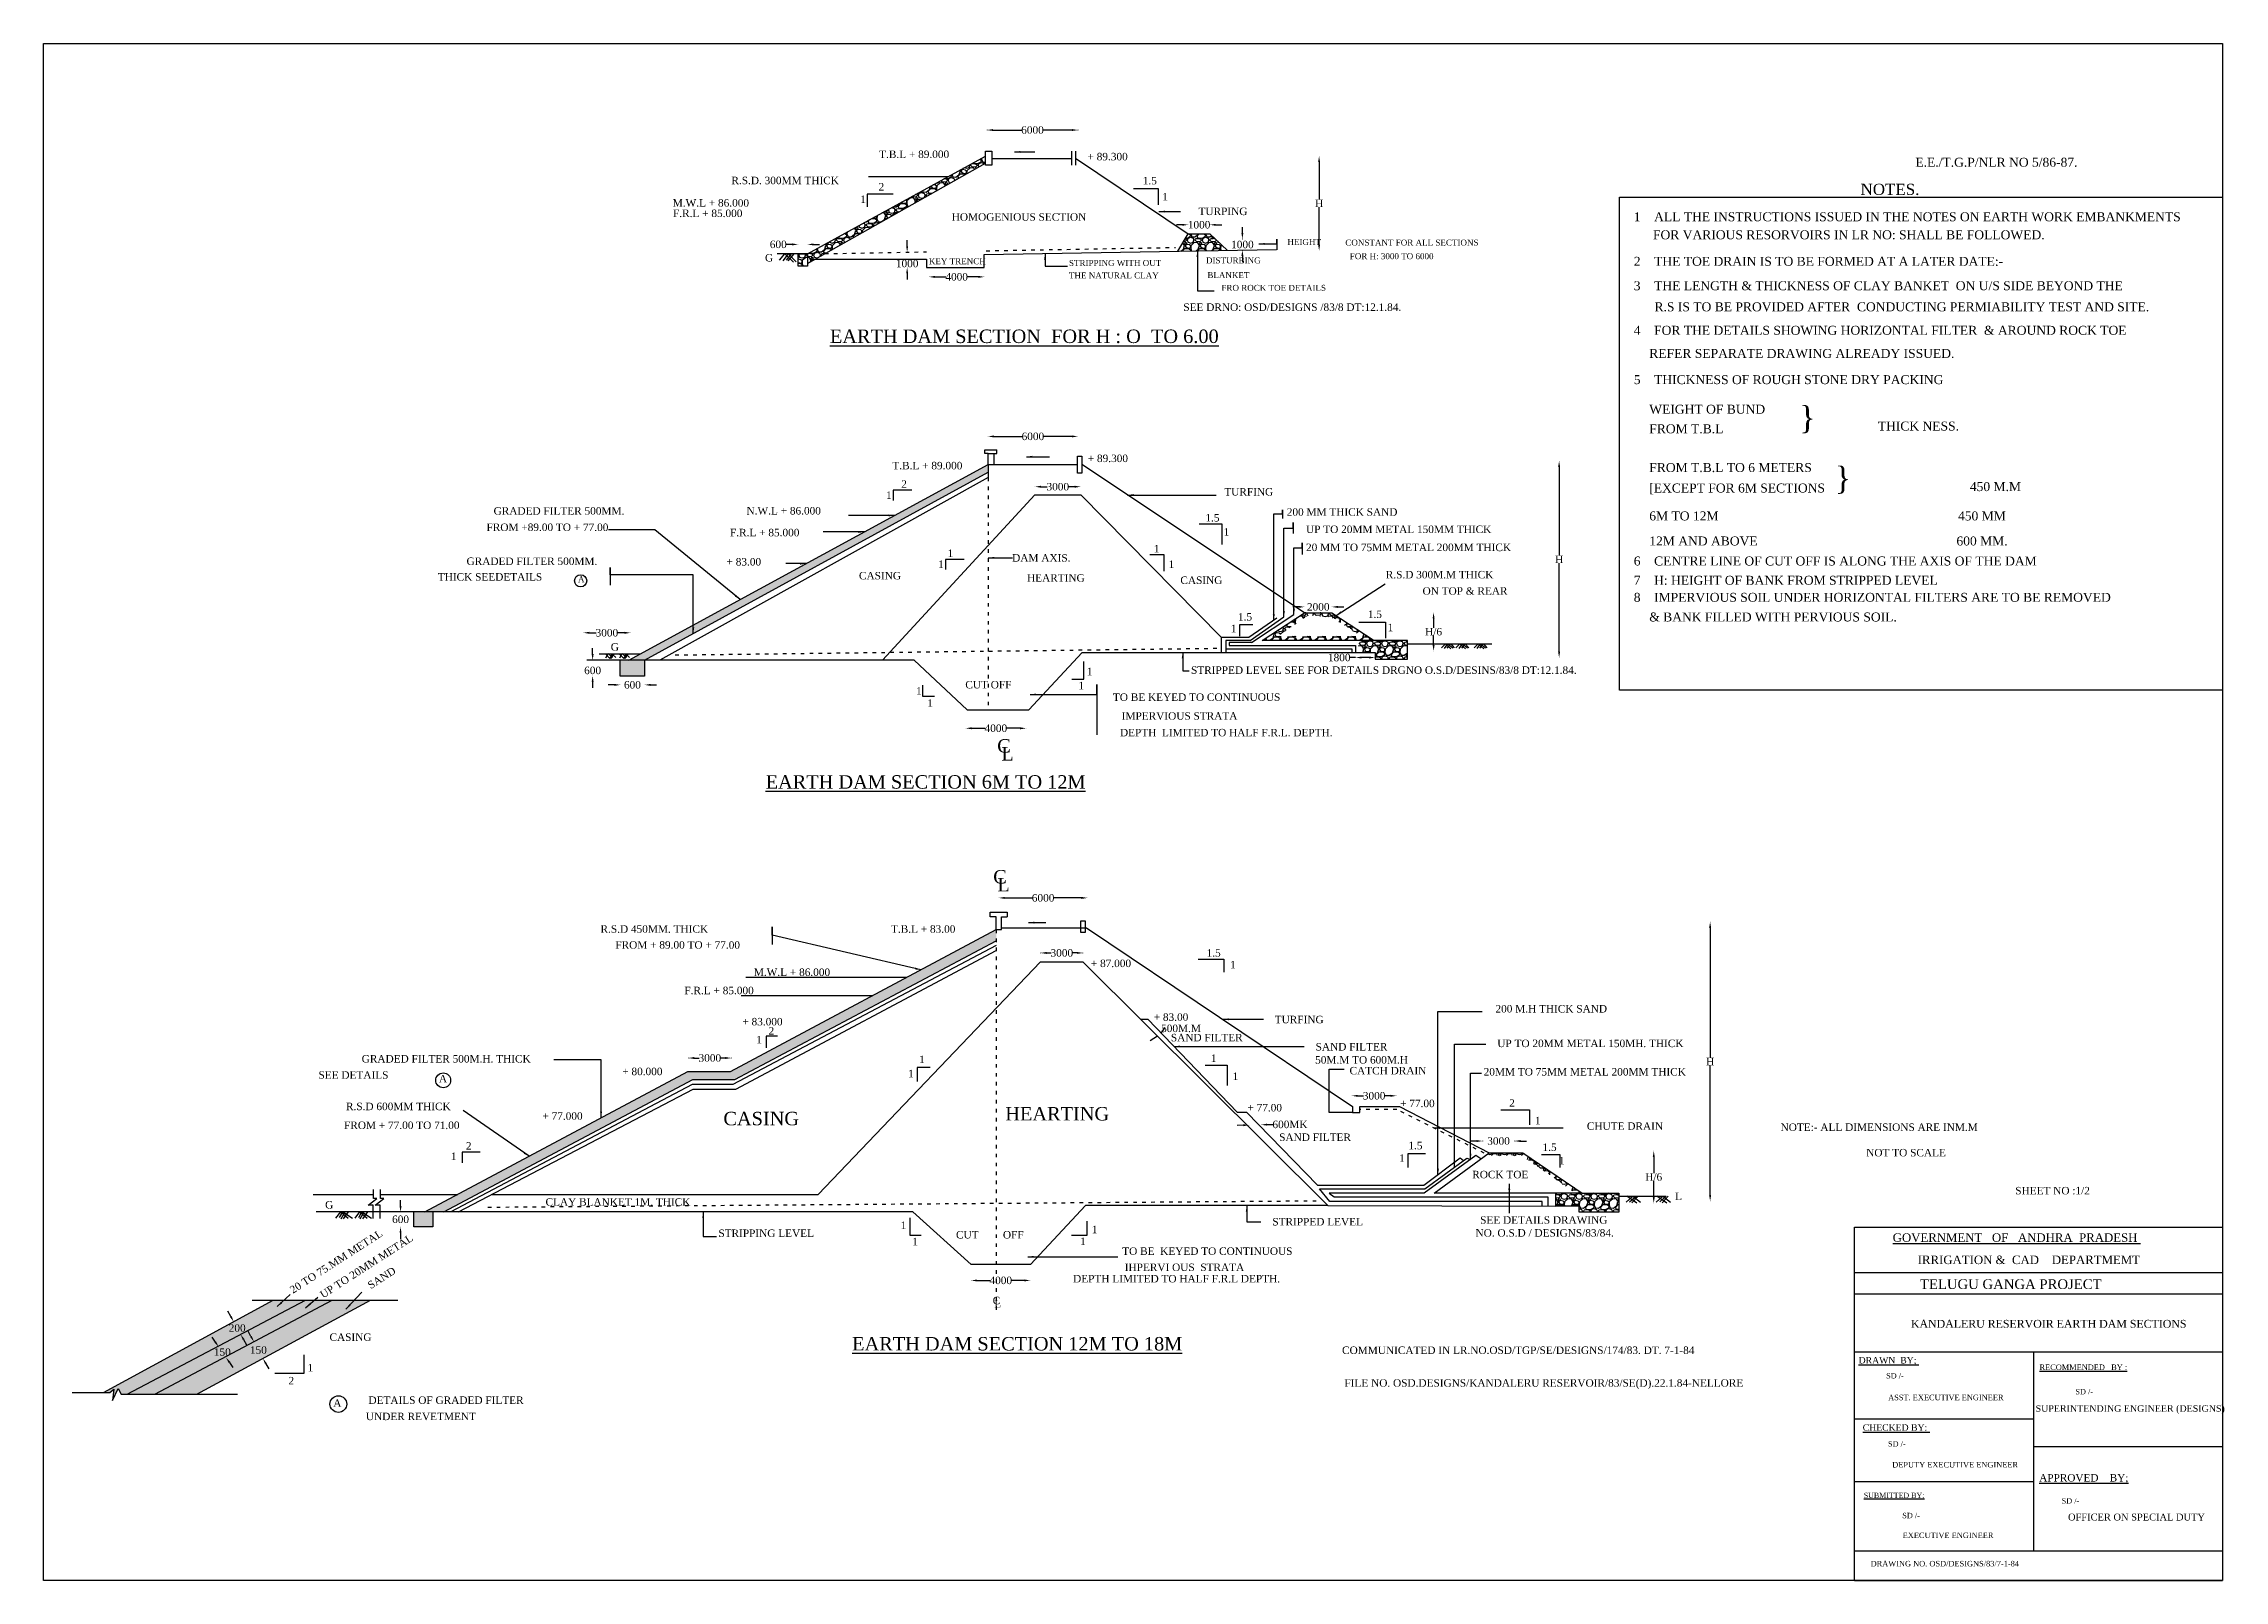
# Model space of a CAD drawing. Header units: millimetres. Extents: x -752 to 145175, y -2693 to 100161.
import ezdxf

# ---------------------------------------------------------------- set-up
doc = ezdxf.new("R2010")
doc.units = ezdxf.units.MM
doc.header["$MEASUREMENT"] = 0
doc.linetypes.add('ACAD_ISO03W100', pattern=[30, 12, -18])
for name, color, linetype in [('DIM', 5, 'Continuous'), ('DWG.LINE', 10, 'Continuous'), ('HATCH', 2, 'Continuous'), ('RAILING', 4, 'Continuous'), ('TEXT', 7, 'Continuous')]:
    doc.layers.add(name, color=color, linetype=linetype)
doc.layers.add('DO LINE', color=3, linetype='Continuous', plot=False)
doc.layers.add('TITLE', color=7, linetype='Continuous', lineweight=30)
doc.styles.get("Standard").update_dxf_attribs({"font": 'times.ttf', "height": 500})
doc.dimstyles.get("Standard").update_dxf_attribs({"dimtxt": 500, "dimasz": 400, "dimexe": 0.18, "dimexo": 0.0625, "dimgap": 0.09, "dimtad": 0, "dimtih": 1, "dimtoh": 1, "dimdec": 0, "dimzin": 0, "dimdsep": 46, "dimtxsty": 'Standard', "dimcen": 300, "dimclrd": 5, "dimclre": 5, "dimclrt": 4, "dimadec": 0, "dimazin": 0, "dimtfac": 1, "dimtdec": 0, "dimtofl": 0, "dimtmove": 0, "dimatfit": 3, "dimfxl": 0, "dimtolj": 1, "dimtzin": 0, "dimarcsym": 0})
pattern_1 = [(228.0128, (720, 1000), (-7999.998232, -9000.00134), [134.536, -13319.088]), (184.9697, (630, 900), (12000.001052, 999.991307), [230.868, -22855.925]), (132.5104, (400, 880), (9999.990718, -11000.008674), [162.788, -16116.032]), (267.2737, (10, 630), (999.996018, 20000.000295), [210.238, -20813.558]), (292.8337, (0, 420), (-5000.009905, 11999.996412), [206.155, -20409.373]), (357.2737, (80, 230), (-20000.000295, 999.996018), [210.238, -20813.558]), (37.6942, (290, 220), (-13000.007346, -9999.990405), [278.029, -27524.849]), (72.2553, (510, 390), (7000.010763, 21999.996231), [262.488, -25986.321]), (121.4296, (590, 640), (-8000.008234, 12999.995036), [210.95, -20884.073]), (175.2364, (480, 820), (11000.000946, -999.991533), [240.832, -11800.763]), (222.3974, (240, 840), (-12000.007351, -10999.992082), [311.448, -30833.375]), (138.8141, (1000, 620), (-7000.002947, 5999.997313), [106.301, -10523.844]), (171.4692, (920, 690), (12999.998285, -2000.00791), [202.237, -20021.511]), (225, (720, 720), (-1e-13, -1000.0003), [141.421, -1272.792]), (203.1986, (650, 840), (4999.99973, 2000.00133), [76.158, -7539.615]), (291.8014, (580, 810), (-999.9999, 3000.00027), [107.703, -5277.462]), (30.9638, (620, 710), (2999.99802, 2000.00248), [174.929, -5656.023]), (161.5651, (770, 800), (2000.0004, -999.9984), [126.491, -3035.787]), (16.3895, (0, 810), (10000.002198, 2999.99271), [177.2, -17542.845]), (70.3462, (170, 860), (-3999.995247, -11000.002136), [148.661, -14717.408]), (293.1986, (770, 1000), (-2000.00133, 4999.99973), [152.315, -7463.458]), (343.6105, (830, 860), (-10000.002198, 2999.99271), [177.2, -17542.845]), (339.444, (0, 190), (-5000.00184, 1999.996), [170.88, -8373.124]), (294.7751, (160, 130), (-4999.99219, 11000.003422), [143.178, -14174.643]), (66.8014, (780, 0), (2000.00133, 4999.99973), [152.315, -7463.458]), (17.354, (840, 140), (-13000.00202, -3999.994502), [167.631, -16595.424]), (69.444, (290, 0), (-1999.996, -5000.00184), [85.44, -8458.564]), (101.3099, (720, 0), (-999.99763, 4000.00075), [50.99, -5048.029]), (165.9638, (710, 50), (3000.00055, -999.99806), [206.155, -3916.95]), (186.009, (510, 100), (9999.99975, 999.999317), [191.05, -18913.923]), (303.6901, (620, 620), (-1000.00133, 1999.99956), [144.222, -3461.329]), (353.1572, (700, 500), (16999.999365, -2000.007998), [251.794, -24927.563]), (60.9454, (950, 470), (-4000.00003, -7000.000385), [102.956, -10192.674]), (90, (1000, 560), (-1000, 1000), [60, -940]), (120.2564, (490, 130), (3999.994887, -7000.002456), [138.924, -13753.52]), (48.0128, (420, 250), (7999.998232, 9000.00134), [269.072, -13184.552]), (0, (600, 450), (1000, 1000), [260, -740]), (325.3048, (860, 450), (-9999.99426, 7000.00861), [158.114, -15653.274]), (254.0546, (990, 360), (-999.99989, -4000.00013), [145.602, -7134.508]), (207.646, (950, 220), (-18999.995807, -10000.007713), [237.065, -23469.474]), (175.4261, (740, 110), (-13000.000558, 999.994801), [250.799, -24829.074])]

msp = doc.modelspace()

# ---------------------------------------------------------------- texts
at = {"layer": 'TEXT', "ltscale": 0.2}
for s, height, p in [('T.B.L + 89.000', 500, (55159.8, 92505.4)), ('+ 89.300', 500, (69101.1, 92350.2)), ('E.E./T.G.P/NLR NO 5/86-87.', 600, (124497.5, 91921.5)), ('R.S.D. 300MM THICK', 500, (45271, 90752)), ('2', 500, (55120.2, 90329.8)), ('1.5', 500, (72795.6, 90740.1)), ('NOTES.', 750, (120831.8, 90031.9)), ('M.W.L + 86.000                                   ', 500, (41347.2, 89250.6)), ('F.R.L + 85.000', 500, (41364.9, 88553.6)), ('1', 500, (53892.5, 89499.1)), ('1', 500, (74104.2, 89664.5)), ('TURPING', 500, (76530.5, 88684.3)), ('HOMOGENIOUS SECTION', 500, (60015.3, 88309.2)), ('1    ALL THE INSTRUCTIONS ISSUED IN THE NOTES ON EARTH WORK EMBANKMENTS', 600, (105654.2, 88270.8)), ('FOR VARIOUS RESORVOIRS IN LR NO: SHALL BE FOLLOWED.', 600, (106940, 87064.9)), ('HEIGHT', 400, (82475.7, 86682.4)), ('CONSTANT FOR ALL SECTIONS', 400, (86352.6, 86643.7)), ('FOR H: 3000 TO 6000', 400, (86650, 85732.9)), ('G', 500, (47520.4, 85580.1)), ('KEY TRENCH', 400, (58484.2, 85395.2)), ('THE NATURAL CLAY', 400, (67859.4, 84446.5)), ('STRIPPING WITH OUT', 400, (67859.4, 85279.1)), ('DISTURBING', 400, (77027.6, 85451.1)), ('BLANKET', 400, (77119.5, 84464.5)), ('2    THE TOE DRAIN IS TO BE FORMED AT A LATER DATE:-', 600, (105654.2, 85289.9)), ('FRO ROCK TOE DETAILS', 400, (78061.3, 83615.5)), ('3    THE LENGTH & THICKNESS OF CLAY BANKET  ON U/S SIDE BEYOND THE', 600, (105654.2, 83655.6)), ('SEE DRNO: OSD/DESIGNS /83/8 DT:12.1.84.', 500, (75512.9, 82271.3)), ('R.S IS TO BE PROVIDED AFTER  CONDUCTING PERMIABILITY TEST AND SITE.', 600, (107042, 82244.3)), ('4    FOR THE DETAILS SHOWING HORIZONTAL FILTER  & AROUND ROCK TOE', 600, (105654.2, 80673.8)), ('REFER SEPARATE DRAWING ALREADY ISSUED.', 600, (106691.7, 79124.8)), ('5    THICKNESS OF ROUGH STONE DRY PACKING', 600, (105654.2, 77372)), ('WEIGHT OF BUND', 600, (106691.7, 75391.1)), ('}', 1500, (116726.6, 74385.7)), ('FROM T.B.L', 600, (106691.7, 74081.1)), ('THICK NESS.', 600, (121980.9, 74263.7)), ('T.B.L + 89.000', 500, (56043.8, 71669.3)), ('+ 89.300', 500, (69118.9, 72154.1)), ('FROM T.B.L TO 6 METERS', 600, (106691.7, 71487.9)), ('}', 1500, (119105.7, 70333.8)), ('1', 500, (55619.3, 69691.3)), ('2', 500, (56638.5, 70436.2)), ('TURFING', 500, (78254.3, 69914.6)), ('[EXCEPT FOR 6M SECTIONS', 600, (106691.7, 70116.9)), ('450 M.M', 600, (128142.1, 70211.8)), ('GRADED FILTER 500MM.', 500, (29360.2, 68634)), ('N.W.L + 86.000', 500, (46284.2, 68644.9)), ('1.5', 500, (76990.3, 68177)), ('200 MM THICK SAND', 500, (82433.5, 68563.7)), ('6M TO 12M', 600, (106691.7, 68249.5)), ('450 MM', 600, (127348.9, 68249.5)), ('FROM +89.00 TO + 77.00', 500, (28885.7, 67541.3)), ('F.R.L + 85.000', 500, (45178.1, 67187.5)), ('1', 500, (78205.2, 67235.5)), ('UP TO 20MM METAL 150MM THICK', 500, (83722.6, 67405.7)), ('12M AND ABOVE', 600, (106691.7, 66572.9)), ('600 MM.', 600, (127246.1, 66572.9)), ('GRADED FILTER 500MM.', 500, (27550.8, 65266.3)), ('+ 83.00', 500, (44945.7, 65229.7)), ('1', 500, (59740.2, 65804.9)), ('DAM AXIS.', 500, (64057.7, 65492.1)), ('1', 500, (73533.9, 66105.6)), ('20 MM TO 75MM METAL 200MM THICK', 500, (83722.6, 66194.7)), ('6    CENTRE LINE OF CUT OFF IS ALONG THE AXIS OF THE DAM', 600, (105654.2, 65234.1)), ('THICK SEEDETAILS ', 500, (25626.4, 64221)), ('A', 400, (35004.9, 64115.8)), ('CASING', 500, (53809.8, 64301.9)), ('1', 500, (59104.8, 65068.3)), ('HEARTING', 500, (65054.4, 64150.4)), ('1', 500, (74528.9, 65069.9)), ('CASING', 500, (75315.1, 63997.1)), ('R.S.D 300M.M THICK', 500, (89062.1, 64370.1)), ('7    H: HEIGHT OF BANK FROM STRIPPED LEVEL', 600, (105654.2, 63943.1)), ('ON TOP & REAR', 500, (91520, 63276.7)), ('8    IMPERVIOUS SOIL UNDER HORIZONTAL FILTERS ARE TO BE REMOVED', 600, (105654.2, 62802.2)), ('1.5', 500, (79170, 61545.7)), ('1.5', 500, (87860, 61719.8)), ('1', 500, (89185.6, 60834.3)), ('& BANK FILLED WITH PERVIOUS SOIL.', 600, (106691.7, 61485.5)), ('G', 500, (37199.4, 59536.5)), ('1', 500, (78684.9, 60763.9)), ('1', 500, (69047.7, 57884.9)), ('STRIPPED LEVEL SEE FOR DETAILS DRGNO O.S.D/DESINS/83/8 DT:12.1.84.  ', 500, (76026.7, 57979.7)), ('1', 500, (57625.1, 56588.7)), ('CUT OFF', 500, (60926.1, 57005.4)), ('1', 500, (68497.7, 56945.8)), ('1', 500, (58376.4, 55775.3)), ('TO BE KEYED TO CONTINUOUS', 500, (70800.7, 56170.3)), ('DEPTH  LIMITED TO HALF F.R.L. DEPTH.', 500, (71274.7, 53799.3)), ('IMPERVIOUS STRATA', 500, (71389.9, 54912.3)), ('C', 900, (63058.8, 52708.9)), ('L', 900, (63332.7, 52179.8)), ('C', 900, (62792.3, 43947.9)), ('L', 900, (63066.2, 43418.7)), ('R.S.D 450MM. THICK', 500, (36514.2, 40652.9)), ('T.B.L + 83.00', 500, (55952.2, 40655.2)), ('FROM + 89.00 TO + 77.00', 500, (37505.2, 39588.3)), ('1.5', 500, (77068.1, 39052.8)), ('M.W.L + 86.000', 500, (46774.2, 37762.1)), ('+ 87.000', 500, (69325.4, 38354.5)), ('1', 500, (78640.2, 38263)), ('F.R.L + 85.000', 500, (42123.4, 36538.6)), ('+ 83.00', 500, (73532.1, 34755.6)), ('TURFING', 500, (81627.7, 34596)), ('200 M.H THICK SAND', 500, (96397.1, 35313.4)), ('+ 83.000', 500, (46006.3, 34453.9)), ('1', 500, (46934.4, 33244.9)), ('2', 500, (47755.3, 33831.8)), ('500M.M', 500, (74024.3, 34002.8)), ('SAND FILTER', 500, (74680.2, 33386.4)), ('GRADED FILTER 500M.H. THICK', 500, (20532.5, 31966.7)), ('1', 500, (57832.1, 31926.8)), ('1', 500, (77352.9, 32007.2)), ('50M.M TO 600M.H', 500, (84331.6, 31894.8)), ('SAND FILTER', 500, (84366, 32770.5)), ('UP TO 20MM METAL 150MH. THICK', 500, (96521.3, 32997.7)), ('SEE DETAILS', 500, (17642.7, 30881.1)), ('A', 500, (25700.6, 30636.8)), ('+ 80.000', 500, (37969.3, 31119.9)), ('1', 500, (57093.9, 30973.9)), ('1', 500, (78811.4, 30801.6)), ('CATCH DRAIN', 500, (86634.9, 31173.7)), ('20MM TO 75MM METAL 200MM THICK', 500, (95610.6, 31095.6)), ('R.S.D 600MM THICK', 500, (19480.6, 28778.2)), ('+ 77.00', 500, (79800.2, 28692.8)), ('+ 77.00', 500, (90017.6, 28980.5)), ('2', 500, (97316.8, 29011)), ('FROM + 77.00 TO 71.00', 500, (19351.1, 27517)), ('+ 77.000', 500, (32624.7, 28138.9)), ('CASING', 900, (44736.2, 27767.3)), ('HEARTING', 900, (63598.9, 28086.7)), ('1', 500, (99039.9, 27830.1)), ('CHUTE DRAIN', 500, (102515.7, 27462.4)), ('NOTE:- ALL DIMENSIONS ARE INM.M', 500, (115476.7, 27389.2)), ('2', 500, (27508, 26141.1)), ('SAND FILTER', 500, (81926, 26718.7)), ('1.5', 500, (90573.2, 26161.9)), ('1.5', 500, (99548.6, 26048.4)), ('1', 500, (26497.6, 25444)), ('1', 500, (89951.9, 25321)), ('1', 500, (100648.7, 25150.8)), ('NOT TO SCALE', 500, (121208.3, 25685.4)), ('ROCK TOE', 500, (94844.8, 24221.3)), ('SHEET NO :1/2', 500, (131183.4, 23143)), ('G', 500, (18085.5, 22193.9)), ('CLAY BLANKET 1M. THICK', 500, (32834.3, 22386.9)), ('L', 500, (108418.6, 22757.1)), ('STRIPPING LEVEL', 500, (44400.3, 20291.7)), ('1', 500, (56599.3, 20823.9)), ('CUT', 500, (60302.3, 20190.2)), ('OFF', 500, (63440.8, 20190.2)), ('1', 500, (69387.3, 20544.1)), ('STRIPPED LEVEL', 500, (81470.1, 21061.6)), ('NO. O.S.D / DESIGNS/83/84.', 500, (95065.8, 20314)), ('SEE DETAILS DRAWING', 500, (95373.4, 21178.1)), ('1', 500, (57372.7, 19731.7)), ('1', 500, (68602.9, 19747.9)), ('TO BE  KEYED TO CONTINUOUS', 500, (71424.2, 19093.4)), ('DEPTH LIMITED TO HALF F.R.L DEPTH.', 500, (68137.4, 17248.6)), ('IHPERVI OUS  STRATA', 500, (71593, 18012.3)), ('C', 500, (62757.3, 15789.5)), ('L', 500, (62863.5, 15571.4)), ('CASING', 500, (18378.7, 13337.6)), ('1', 500, (16916.6, 11294.6)), ('COMMUNICATED IN LR.NO.OSD/TGP/SE/DESIGNS/174/83. DT. 7-1-84', 500, (86134.1, 12460.8)), ('2', 500, (15631.3, 10426.2)), ('FILE NO. OSD.DESIGNS/KANDALERU RESERVOIR/83/SE(D).22.1.84-NELLORE', 500, (86294.5, 10270.5)), ('A', 500, (18631, 8926.3)), ('DETAILS OF GRADED FILTER', 500, (20983.7, 9118.6)), ('UNDER REVETMENT', 500, (20813.6, 8031.4))]:
    msp.add_text(s, height=height, dxfattribs=at).set_placement(p)
for s, p in [('20 TO 75.MM METAL', (15930.8, 16484.2)), ('UP TO 20MM METAL', (17947.8, 16161.9)), ('SAND', (21142.8, 16790.4))]:
    msp.add_text(s, height=500, rotation=32.901697, dxfattribs=at).set_placement(p)
at = {"layer": 'TITLE', "ltscale": 0.2}
for s, p in [('%%UEARTH DAM SECTION  FOR H : O  TO 6.00', (51863.2, 80123.3)), ('%%UEARTH DAM SECTION 6M TO 12M', (47561.9, 50297.4)), ('%%UEARTH DAM SECTION 12M TO 18M', (53351.7, 12695))]:
    msp.add_text(s, height=900, dxfattribs=at).set_placement(p)
at = {"layer": 'TITLE', "lineweight": 30}
for s, height, p in [('%%UGOVERNMENT   OF   ANDHRA  PRADESH ', 567.281, (122980.7, 19965.4)), ('IRRIGATION &  CAD    DEPARTMEMT ', 567.281, (124654.7, 18477.7)), ('TELUGU GANGA PROJECT', 652.575, (124802.3, 16807.7)), ('KANDALERU RESERVOIR EARTH DAM SECTIONS', 525.78, (124199.8, 14217.4)), ('%%UDRAWN  BY; ', 430.904, (120700.4, 11823.7)), ('%%URECOMMENDED   BY :', 369.792, (132806.3, 11388.6)), ('SD /-', 360.97, (122542.9, 10819.9)), ('ASST. EXECUTIVE ENGINEER', 370.308, (122676.1, 9364.7)), ('SUPERINTENDING ENGINEER (DESIGNS)', 441.219, (132543.6, 8590.7)), ('SD /-', 360.97, (135206, 9756.4)), ('%%UCHECKED BY: ', 430.904, (120972, 7321.6)), ('SD /- ', 360.97, (122667.3, 6261.8)), ('DEPUTY EXECUTIVE ENGINEER', 370.308, (122947.7, 4862.6)), ('%%UAPPROVED    BY;', 497.197, (132786.5, 3923.7)), ('%%USUBMITTED BY;', 348.04, (121042.7, 2824.9)), ('SD /-', 360.97, (123620.7, 1467.7)), ('SD /- ', 360.97, (134285.6, 2445.3)), ('OFFICER ON SPECIAL DUTY', 461.65, (134712, 1314.2)), ('EXECUTIVE ENGINEER', 370.308, (123650, 140.5)), ('DRAWING NO. OSD/DESIGNS/83/7-1-84', 370.308, (121505.1, -1756.6))]:
    msp.add_text(s, height=height, dxfattribs=at).set_placement(p)

# ---------------------------------------------------------------- blocks, each defined once
blk = doc.blocks.new('*D2')
at = {"layer": 'Defpoints', "color": 0, "ltscale": 0.2}
for p in [(58501, 85176), (62191, 85176), (62191, 84549)]:
    blk.add_point(p, dxfattribs=at)
at = {"layer": 'DIM', "color": 5, "lineweight": -2, "ltscale": 0.2}
for p, q in [((58501, 84554), (58501, 84549)), ((58901, 84549), (59627, 84549)), ((61791, 84549), (61066, 84549)), ((62191, 84554), (62191, 84549))]:
    blk.add_line(p, q, dxfattribs=at)
at = {"layer": 'DIM', "color": 5, "ltscale": 0.2}
for points in [[(58901, 84616), (58901, 84482), (58501, 84549)], [(61791, 84616), (61791, 84482), (62191, 84549)]]:
    blk.add_solid(points, dxfattribs=at)
at = {"layer": 'DIM', "color": 4, "ltscale": 0.2, "insert": (60346, 84549), "char_height": 500, "attachment_point": 5}
blk.add_mtext('\\A1;4000', dxfattribs=at)
blk = doc.blocks.new('*D3')
at = {"layer": 'Defpoints', "color": 0, "ltscale": 0.2}
for p in [(57160, 86203), (57033, 85176), (57160, 85176)]:
    blk.add_point(p, dxfattribs=at)
at = {"layer": 'DIM', "color": 5, "lineweight": -2, "ltscale": 0.2}
for p, q in [((57038, 86203), (57032, 86203)), ((57033, 86603), (57033, 87003)), ((57038, 85176), (57032, 85176)), ((57033, 84776), (57033, 84376))]:
    blk.add_line(p, q, dxfattribs=at)
at = {"layer": 'DIM', "color": 5, "ltscale": 0.2}
for points in [[(56966, 86603), (57099, 86603), (57033, 86203)], [(56966, 84776), (57099, 84776), (57033, 85176)]]:
    blk.add_solid(points, dxfattribs=at)
at = {"layer": 'DIM', "color": 4, "ltscale": 0.2, "insert": (57033, 85440), "char_height": 500, "attachment_point": 5}
blk.add_mtext('\\A1;1000', dxfattribs=at)
blk = doc.blocks.new('*D4')
at = {"layer": 'Defpoints', "color": 0, "ltscale": 0.2}
for p in [(49732, 86722), (49732, 86081), (50365, 86081)]:
    blk.add_point(p, dxfattribs=at)
at = {"layer": 'DIM', "color": 5, "lineweight": -2, "ltscale": 0.2}
for p, q in [((49332, 86722), (48932, 86722)), ((49732, 86717), (49732, 86722)), ((50365, 86717), (50365, 86722)), ((50765, 86722), (51165, 86722))]:
    blk.add_line(p, q, dxfattribs=at)
at = {"layer": 'DIM', "color": 5, "ltscale": 0.2}
for points in [[(49332, 86788), (49332, 86655), (49732, 86722)], [(50765, 86788), (50765, 86655), (50365, 86722)]]:
    blk.add_solid(points, dxfattribs=at)
at = {"layer": 'DIM', "color": 4, "ltscale": 0.2, "insert": (48407, 86722), "char_height": 500, "attachment_point": 5}
blk.add_mtext('\\A1;600', dxfattribs=at)
blk = doc.blocks.new('*D5')
at = {"layer": 'Defpoints', "color": 0, "ltscale": 0.2}
for p in [(77286, 88034), (75845, 87425), (77286, 87425)]:
    blk.add_point(p, dxfattribs=at)
at = {"layer": 'DIM', "color": 5, "lineweight": -2, "ltscale": 0.2}
for p, q in [((75445, 88034), (75045, 88034)), ((75845, 88029), (75845, 88034)), ((77286, 88029), (77286, 88034)), ((77686, 88034), (78086, 88034))]:
    blk.add_line(p, q, dxfattribs=at)
at = {"layer": 'DIM', "color": 5, "ltscale": 0.2}
for points in [[(75445, 88101), (75445, 87967), (75845, 88034)], [(77686, 88101), (77686, 87967), (77286, 88034)]]:
    blk.add_solid(points, dxfattribs=at)
at = {"layer": 'DIM', "color": 4, "ltscale": 0.2, "insert": (76566, 88034), "char_height": 500, "attachment_point": 5}
blk.add_mtext('\\A1;1000', dxfattribs=at)
blk = doc.blocks.new('*D6')
at = {"layer": 'Defpoints', "color": 0, "ltscale": 0.2}
for p in [(79420, 87087), (79420, 86338), (79465, 87087)]:
    blk.add_point(p, dxfattribs=at)
at = {"layer": 'DIM', "color": 5, "lineweight": -2, "ltscale": 0.2}
for p, q in [((79465, 87487), (79465, 87887)), ((79460, 87087), (79465, 87087)), ((79460, 86338), (79465, 86338)), ((79465, 85938), (79465, 85538))]:
    blk.add_line(p, q, dxfattribs=at)
at = {"layer": 'DIM', "color": 5, "ltscale": 0.2}
for points in [[(79398, 87487), (79531, 87487), (79465, 87087)], [(79398, 85938), (79531, 85938), (79465, 86338)]]:
    blk.add_solid(points, dxfattribs=at)
at = {"layer": 'DIM', "color": 4, "ltscale": 0.2, "insert": (79465, 86713), "char_height": 500, "attachment_point": 5}
blk.add_mtext('\\A1;1000', dxfattribs=at)
blk = doc.blocks.new('*D7')
at = {"layer": 'Defpoints', "color": 0, "ltscale": 0.2}
for p in [(84259, 92627), (84598, 92627), (84259, 86312)]:
    blk.add_point(p, dxfattribs=at)
at = {"layer": 'DIM', "color": 5, "lineweight": -2, "ltscale": 0.2}
for p, q in [((84593, 92627), (84598, 92627)), ((84598, 92227), (84598, 89720)), ((84598, 86712), (84598, 89220)), ((84593, 86312), (84598, 86312))]:
    blk.add_line(p, q, dxfattribs=at)
at = {"layer": 'DIM', "color": 5, "ltscale": 0.2}
for points in [[(84531, 92227), (84665, 92227), (84598, 92627)], [(84531, 86712), (84665, 86712), (84598, 86312)]]:
    blk.add_solid(points, dxfattribs=at)
at = {"layer": 'DIM', "color": 4, "ltscale": 0.2, "insert": (84598, 89470), "char_height": 500, "attachment_point": 5}
blk.add_mtext('\\A1;H', dxfattribs=at)
blk = doc.blocks.new('*D8')
at = {"layer": 'Defpoints', "color": 0, "ltscale": 0.2}
for p in [(62381, 94459), (68459, 94459), (68459, 94376)]:
    blk.add_point(p, dxfattribs=at)
at = {"layer": 'DIM', "color": 5, "lineweight": -2, "ltscale": 0.2}
for p, q in [((62381, 94381), (62381, 94376)), ((62781, 94376), (64711, 94376)), ((68059, 94376), (66129, 94376)), ((68459, 94381), (68459, 94376))]:
    blk.add_line(p, q, dxfattribs=at)
at = {"layer": 'DIM', "color": 5, "ltscale": 0.2}
for points in [[(62781, 94443), (62781, 94310), (62381, 94376)], [(68059, 94443), (68059, 94310), (68459, 94376)]]:
    blk.add_solid(points, dxfattribs=at)
at = {"layer": 'DIM', "color": 4, "ltscale": 0.2, "insert": (65420, 94376), "char_height": 500, "attachment_point": 5}
blk.add_mtext('\\A1;6000', dxfattribs=at)
blk = doc.blocks.new('*D9')
at = {"layer": 'Defpoints', "color": 0, "ltscale": 0.2}
for p in [(35951, 58904), (35951, 57853), (35986, 57853)]:
    blk.add_point(p, dxfattribs=at)
at = {"layer": 'DIM', "color": 5, "lineweight": -2, "ltscale": 0.2}
for p, q in [((35981, 58904), (35986, 58904)), ((35986, 59304), (35986, 59704)), ((35981, 57853), (35986, 57853)), ((35986, 57453), (35986, 57053))]:
    blk.add_line(p, q, dxfattribs=at)
at = {"layer": 'DIM', "color": 5, "ltscale": 0.2}
for points in [[(35919, 59304), (36053, 59304), (35986, 58904)], [(35919, 57453), (36053, 57453), (35986, 57853)]]:
    blk.add_solid(points, dxfattribs=at)
at = {"layer": 'DIM', "color": 4, "ltscale": 0.2, "insert": (35986, 58206), "char_height": 500, "attachment_point": 5}
blk.add_mtext('\\A1;600', dxfattribs=at)
blk = doc.blocks.new('*D10')
at = {"layer": 'Defpoints', "color": 0, "ltscale": 0.2}
for p in [(37835, 57277), (39466, 57277), (39466, 57242)]:
    blk.add_point(p, dxfattribs=at)
at = {"layer": 'DIM', "color": 5, "lineweight": -2, "ltscale": 0.2}
for p, q in [((37435, 57242), (37035, 57242)), ((37835, 57247), (37835, 57242)), ((39466, 57247), (39466, 57242)), ((39866, 57242), (40266, 57242))]:
    blk.add_line(p, q, dxfattribs=at)
at = {"layer": 'DIM', "color": 5, "ltscale": 0.2}
for points in [[(37435, 57309), (37435, 57175), (37835, 57242)], [(39866, 57309), (39866, 57175), (39466, 57242)]]:
    blk.add_solid(points, dxfattribs=at)
at = {"layer": 'DIM', "color": 4, "ltscale": 0.2, "insert": (38650, 57242), "char_height": 500, "attachment_point": 5}
blk.add_mtext('\\A1;600', dxfattribs=at)
blk = doc.blocks.new('*D11')
at = {"layer": 'Defpoints', "color": 0, "ltscale": 0.2}
for p in [(35365, 60823), (38516, 60823), (38516, 60728)]:
    blk.add_point(p, dxfattribs=at)
at = {"layer": 'DIM', "color": 5, "lineweight": -2, "ltscale": 0.2}
for p, q in [((35365, 60733), (35365, 60728)), ((35765, 60728), (36230, 60728)), ((38116, 60728), (37651, 60728)), ((38516, 60733), (38516, 60728))]:
    blk.add_line(p, q, dxfattribs=at)
at = {"layer": 'DIM', "color": 5, "ltscale": 0.2}
for points in [[(35765, 60795), (35765, 60662), (35365, 60728)], [(38116, 60795), (38116, 60662), (38516, 60728)]]:
    blk.add_solid(points, dxfattribs=at)
at = {"layer": 'DIM', "color": 4, "ltscale": 0.2, "insert": (36940, 60728), "char_height": 500, "attachment_point": 5}
blk.add_mtext('\\A1;3000', dxfattribs=at)
blk = doc.blocks.new('*D12')
at = {"layer": 'Defpoints', "color": 0, "ltscale": 0.2}
for p in [(62442, 73898), (68452, 73898), (68452, 73871)]:
    blk.add_point(p, dxfattribs=at)
at = {"layer": 'DIM', "color": 5, "lineweight": -2, "ltscale": 0.2}
for p, q in [((62442, 73876), (62442, 73871)), ((62842, 73871), (64738, 73871)), ((68052, 73871), (66157, 73871)), ((68452, 73876), (68452, 73871))]:
    blk.add_line(p, q, dxfattribs=at)
at = {"layer": 'DIM', "color": 5, "ltscale": 0.2}
for points in [[(62842, 73938), (62842, 73804), (62442, 73871)], [(68052, 73938), (68052, 73804), (68452, 73871)]]:
    blk.add_solid(points, dxfattribs=at)
at = {"layer": 'DIM', "color": 4, "ltscale": 0.2, "insert": (65447, 73871), "char_height": 500, "attachment_point": 5}
blk.add_mtext('\\A1;6000', dxfattribs=at)
blk = doc.blocks.new('*D13')
at = {"layer": 'Defpoints', "color": 0, "ltscale": 0.2}
for p in [(68644, 70505), (65584, 69959), (68644, 69959)]:
    blk.add_point(p, dxfattribs=at)
at = {"layer": 'DIM', "color": 5, "lineweight": -2, "ltscale": 0.2}
for p, q in [((65584, 70500), (65584, 70505)), ((65984, 70505), (66404, 70505)), ((68244, 70505), (67824, 70505)), ((68644, 70500), (68644, 70505))]:
    blk.add_line(p, q, dxfattribs=at)
at = {"layer": 'DIM', "color": 5, "ltscale": 0.2}
for points in [[(65984, 70571), (65984, 70438), (65584, 70505)], [(68244, 70571), (68244, 70438), (68644, 70505)]]:
    blk.add_solid(points, dxfattribs=at)
at = {"layer": 'DIM', "color": 4, "ltscale": 0.2, "insert": (67114, 70505), "char_height": 500, "attachment_point": 5}
blk.add_mtext('\\A1;3000', dxfattribs=at)
blk = doc.blocks.new('*D14')
at = {"layer": 'Defpoints', "color": 0, "ltscale": 0.2}
for p in [(60945, 54478), (64994, 54478), (64994, 54337)]:
    blk.add_point(p, dxfattribs=at)
at = {"layer": 'DIM', "color": 5, "lineweight": -2, "ltscale": 0.2}
for p, q in [((60945, 54342), (60945, 54336)), ((61345, 54337), (62250, 54337)), ((64594, 54337), (63689, 54337)), ((64994, 54342), (64994, 54336))]:
    blk.add_line(p, q, dxfattribs=at)
at = {"layer": 'DIM', "color": 5, "ltscale": 0.2}
for points in [[(61345, 54403), (61345, 54270), (60945, 54337)], [(64594, 54403), (64594, 54270), (64994, 54337)]]:
    blk.add_solid(points, dxfattribs=at)
at = {"layer": 'DIM', "color": 4, "ltscale": 0.2, "insert": (62969, 54337), "char_height": 500, "attachment_point": 5}
blk.add_mtext('\\A1;4000', dxfattribs=at)
blk = doc.blocks.new('*D15')
at = {"layer": 'Defpoints', "color": 0, "ltscale": 0.2}
for p in [(83631, 62069), (85456, 62460), (85456, 62069)]:
    blk.add_point(p, dxfattribs=at)
at = {"layer": 'DIM', "color": 5, "lineweight": -2, "ltscale": 0.2}
for p, q in [((83231, 62460), (82831, 62460)), ((83631, 62455), (83631, 62460)), ((85456, 62455), (85456, 62460)), ((85856, 62460), (86256, 62460))]:
    blk.add_line(p, q, dxfattribs=at)
at = {"layer": 'DIM', "color": 5, "ltscale": 0.2}
for points in [[(83231, 62527), (83231, 62394), (83631, 62460)], [(85856, 62527), (85856, 62394), (85456, 62460)]]:
    blk.add_solid(points, dxfattribs=at)
at = {"layer": 'DIM', "color": 4, "ltscale": 0.2, "insert": (84543, 62460), "char_height": 500, "attachment_point": 5}
blk.add_mtext('\\A1;2000', dxfattribs=at)
blk = doc.blocks.new('*D16')
at = {"layer": 'Defpoints', "color": 0, "ltscale": 0.2}
for p in [(92259, 62088), (92379, 62088), (92379, 59507)]:
    blk.add_point(p, dxfattribs=at)
at = {"layer": 'DIM', "color": 5, "lineweight": -2, "ltscale": 0.2}
for p, q in [((92264, 62088), (92259, 62088)), ((92259, 61688), (92259, 61059)), ((92259, 59907), (92259, 60536)), ((92264, 59507), (92259, 59507))]:
    blk.add_line(p, q, dxfattribs=at)
at = {"layer": 'DIM', "color": 5, "ltscale": 0.2}
for points in [[(92193, 61688), (92326, 61688), (92259, 62088)], [(92193, 59907), (92326, 59907), (92259, 59507)]]:
    blk.add_solid(points, dxfattribs=at)
at = {"layer": 'DIM', "color": 4, "ltscale": 0.2, "insert": (92259, 60797), "char_height": 500, "attachment_point": 5}
blk.add_mtext('\\A1;H/6', dxfattribs=at)
blk = doc.blocks.new('*D17')
at = {"layer": 'Defpoints', "color": 0, "ltscale": 0.2}
for p in [(87028, 59417), (87028, 59072), (88344, 59417)]:
    blk.add_point(p, dxfattribs=at)
at = {"layer": 'DIM', "color": 5, "lineweight": -2, "ltscale": 0.2}
for p, q in [((87028, 59072), (86628, 59072)), ((87028, 59077), (87028, 59072)), ((87944, 59072), (87428, 59072)), ((88344, 59077), (88344, 59072))]:
    blk.add_line(p, q, dxfattribs=at)
at = {"layer": 'DIM', "color": 5, "ltscale": 0.2}
for points in [[(87428, 59139), (87428, 59005), (87028, 59072)], [(87944, 59139), (87944, 59005), (88344, 59072)]]:
    blk.add_solid(points, dxfattribs=at)
at = {"layer": 'DIM', "color": 4, "ltscale": 0.2, "insert": (85946, 59072), "char_height": 500, "attachment_point": 5}
blk.add_mtext('\\A1;1800', dxfattribs=at)
blk = doc.blocks.new('*D18')
at = {"layer": 'Defpoints', "color": 0, "ltscale": 0.2}
for p in [(100535, 72222), (100658, 72222), (100535, 59060)]:
    blk.add_point(p, dxfattribs=at)
at = {"layer": 'DIM', "color": 5, "lineweight": -2, "ltscale": 0.2}
for p, q in [((100653, 72222), (100658, 72222)), ((100658, 71822), (100658, 65891)), ((100658, 59460), (100658, 65391)), ((100653, 59060), (100658, 59060))]:
    blk.add_line(p, q, dxfattribs=at)
at = {"layer": 'DIM', "color": 5, "ltscale": 0.2}
for points in [[(100591, 71822), (100725, 71822), (100658, 72222)], [(100591, 59460), (100725, 59460), (100658, 59060)]]:
    blk.add_solid(points, dxfattribs=at)
at = {"layer": 'DIM', "color": 4, "ltscale": 0.2, "insert": (100658, 65641), "char_height": 500, "attachment_point": 5}
blk.add_mtext('\\A1;H', dxfattribs=at)
blk = doc.blocks.new('*D19')
at = {"layer": 'Defpoints', "color": 0, "ltscale": 0.2}
for p in [(42392, 32349), (45265, 32349), (45265, 32268)]:
    blk.add_point(p, dxfattribs=at)
at = {"layer": 'DIM', "color": 5, "lineweight": -2, "ltscale": 0.2}
for p, q in [((42392, 32273), (42392, 32268)), ((42792, 32268), (43119, 32268)), ((44865, 32268), (44539, 32268)), ((45265, 32273), (45265, 32268))]:
    blk.add_line(p, q, dxfattribs=at)
at = {"layer": 'DIM', "color": 5, "ltscale": 0.2}
for points in [[(42792, 32335), (42792, 32201), (42392, 32268)], [(44865, 32335), (44865, 32201), (45265, 32268)]]:
    blk.add_solid(points, dxfattribs=at)
at = {"layer": 'DIM', "color": 4, "ltscale": 0.2, "insert": (43829, 32268), "char_height": 500, "attachment_point": 5}
blk.add_mtext('\\A1;3000', dxfattribs=at)
blk = doc.blocks.new('*D20')
at = {"layer": 'Defpoints', "color": 0, "ltscale": 0.2}
for p in [(63159, 42971), (69097, 42984), (69097, 42971)]:
    blk.add_point(p, dxfattribs=at)
at = {"layer": 'DIM', "color": 5, "lineweight": -2, "ltscale": 0.2}
for p, q in [((63159, 42979), (63159, 42984)), ((63559, 42984), (65418, 42984)), ((68697, 42984), (66837, 42984)), ((69097, 42979), (69097, 42984))]:
    blk.add_line(p, q, dxfattribs=at)
at = {"layer": 'DIM', "color": 5, "ltscale": 0.2}
for points in [[(63559, 43051), (63559, 42917), (63159, 42984)], [(68697, 43051), (68697, 42917), (69097, 42984)]]:
    blk.add_solid(points, dxfattribs=at)
at = {"layer": 'DIM', "color": 4, "ltscale": 0.2, "insert": (66128, 42984), "char_height": 500, "attachment_point": 5}
blk.add_mtext('\\A1;6000', dxfattribs=at)
blk = doc.blocks.new('*D21')
at = {"layer": 'Defpoints', "color": 0, "ltscale": 0.2}
for p in [(23132, 21963), (24026, 21963), (24026, 20975)]:
    blk.add_point(p, dxfattribs=at)
at = {"layer": 'DIM', "color": 5, "lineweight": -2, "ltscale": 0.2}
for p, q in [((23132, 22363), (23132, 22763)), ((23137, 21963), (23132, 21963)), ((23137, 20975), (23132, 20975)), ((23132, 20575), (23132, 20175))]:
    blk.add_line(p, q, dxfattribs=at)
at = {"layer": 'DIM', "color": 5, "ltscale": 0.2}
for points in [[(23065, 22363), (23198, 22363), (23132, 21963)], [(23065, 20575), (23198, 20575), (23132, 20975)]]:
    blk.add_solid(points, dxfattribs=at)
at = {"layer": 'DIM', "color": 4, "ltscale": 0.2, "insert": (23132, 21473), "char_height": 500, "attachment_point": 5}
blk.add_mtext('\\A1;600', dxfattribs=at)
blk = doc.blocks.new('*D22')
at = {"layer": 'Defpoints', "color": 0, "ltscale": 0.2}
for p in [(65967, 38696), (68797, 39302), (68797, 38696)]:
    blk.add_point(p, dxfattribs=at)
at = {"layer": 'DIM', "color": 5, "lineweight": -2, "ltscale": 0.2}
for p, q in [((65967, 39297), (65967, 39303)), ((66367, 39302), (66672, 39302)), ((68397, 39302), (68092, 39302)), ((68797, 39297), (68797, 39303))]:
    blk.add_line(p, q, dxfattribs=at)
at = {"layer": 'DIM', "color": 5, "ltscale": 0.2}
for points in [[(66367, 39369), (66367, 39236), (65967, 39302)], [(68397, 39369), (68397, 39236), (68797, 39302)]]:
    blk.add_solid(points, dxfattribs=at)
at = {"layer": 'DIM', "color": 4, "ltscale": 0.2, "insert": (67382, 39302), "char_height": 500, "attachment_point": 5}
blk.add_mtext('\\A1;3000', dxfattribs=at)
blk = doc.blocks.new('*D23')
at = {"layer": 'Defpoints', "color": 0, "ltscale": 0.2}
for p in [(86786, 29782), (89771, 29782), (89771, 29739)]:
    blk.add_point(p, dxfattribs=at)
at = {"layer": 'DIM', "color": 5, "lineweight": -2, "ltscale": 0.2}
for p, q in [((86786, 29744), (86786, 29739)), ((87186, 29739), (87568, 29739)), ((89371, 29739), (88989, 29739)), ((89771, 29744), (89771, 29739))]:
    blk.add_line(p, q, dxfattribs=at)
at = {"layer": 'DIM', "color": 5, "ltscale": 0.2}
for points in [[(87186, 29806), (87186, 29673), (86786, 29739)], [(89371, 29806), (89371, 29673), (89771, 29739)]]:
    blk.add_solid(points, dxfattribs=at)
at = {"layer": 'DIM', "color": 4, "ltscale": 0.2, "insert": (88278, 29739), "char_height": 500, "attachment_point": 5}
blk.add_mtext('\\A1;3000', dxfattribs=at)
blk = doc.blocks.new('*D24')
at = {"layer": 'Defpoints', "color": 0, "ltscale": 0.2}
for p in [(80715, 27800), (79930, 27621), (80719, 27641)]:
    blk.add_point(p, dxfattribs=at)
at = {"layer": 'DIM', "color": 5, "lineweight": -2, "ltscale": 0.2}
for p, q in [((79526, 27769), (79126, 27759)), ((79926, 27775), (79925, 27780)), ((80715, 27795), (80715, 27800)), ((81115, 27811), (81515, 27821))]:
    blk.add_line(p, q, dxfattribs=at)
at = {"layer": 'DIM', "color": 5, "ltscale": 0.2}
for points in [[(79524, 27836), (79527, 27703), (79925, 27780)], [(81113, 27877), (81116, 27744), (80715, 27800)]]:
    blk.add_solid(points, dxfattribs=at)
at = {"layer": 'DIM', "color": 4, "ltscale": 0.2, "insert": (82650, 27821), "char_height": 500, "attachment_point": 5}
blk.add_mtext('\\A1;600MK', dxfattribs=at)
blk = doc.blocks.new('*D25')
at = {"layer": 'Defpoints', "color": 0, "ltscale": 0.2}
for p in [(95531, 26812), (97683, 26812), (97683, 26713)]:
    blk.add_point(p, dxfattribs=at)
at = {"layer": 'DIM', "color": 5, "lineweight": -2, "ltscale": 0.2}
for p, q in [((95131, 26713), (94731, 26713)), ((95531, 26718), (95531, 26713)), ((97683, 26718), (97683, 26713)), ((98083, 26713), (98483, 26713))]:
    blk.add_line(p, q, dxfattribs=at)
at = {"layer": 'DIM', "color": 5, "ltscale": 0.2}
for points in [[(95131, 26780), (95131, 26646), (95531, 26713)], [(98083, 26780), (98083, 26646), (97683, 26713)]]:
    blk.add_solid(points, dxfattribs=at)
at = {"layer": 'DIM', "color": 4, "ltscale": 0.2, "insert": (96607, 26713), "char_height": 500, "attachment_point": 5}
blk.add_mtext('\\A1;3000', dxfattribs=at)
blk = doc.blocks.new('*D26')
at = {"layer": 'Defpoints', "color": 0, "ltscale": 0.2}
for p in [(106799, 26047), (106991, 26047), (106799, 22563)]:
    blk.add_point(p, dxfattribs=at)
at = {"layer": 'DIM', "color": 5, "lineweight": -2, "ltscale": 0.2}
for p, q in [((106986, 26047), (106991, 26047)), ((106991, 25647), (106991, 24566)), ((106991, 22963), (106991, 24044)), ((106986, 22563), (106991, 22563))]:
    blk.add_line(p, q, dxfattribs=at)
at = {"layer": 'DIM', "color": 5, "ltscale": 0.2}
for points in [[(106925, 25647), (107058, 25647), (106991, 26047)], [(106925, 22963), (107058, 22963), (106991, 22563)]]:
    blk.add_solid(points, dxfattribs=at)
at = {"layer": 'DIM', "color": 4, "ltscale": 0.2, "insert": (106991, 24305), "char_height": 500, "attachment_point": 5}
blk.add_mtext('\\A1;H/6', dxfattribs=at)
blk = doc.blocks.new('*D27')
at = {"layer": 'Defpoints', "color": 0, "ltscale": 0.2}
for p in [(61315, 17626), (65277, 17626), (65277, 17381)]:
    blk.add_point(p, dxfattribs=at)
at = {"layer": 'DIM', "color": 5, "lineweight": -2, "ltscale": 0.2}
for p, q in [((61315, 17386), (61315, 17381)), ((61715, 17381), (62576, 17381)), ((64877, 17381), (64015, 17381)), ((65277, 17386), (65277, 17381))]:
    blk.add_line(p, q, dxfattribs=at)
at = {"layer": 'DIM', "color": 5, "ltscale": 0.2}
for points in [[(61715, 17448), (61715, 17314), (61315, 17381)], [(64877, 17448), (64877, 17314), (65277, 17381)]]:
    blk.add_solid(points, dxfattribs=at)
at = {"layer": 'DIM', "color": 4, "ltscale": 0.2, "insert": (63296, 17381), "char_height": 500, "attachment_point": 5}
blk.add_mtext('\\A1;4000', dxfattribs=at)
blk = doc.blocks.new('*D28')
at = {"layer": 'Defpoints', "color": 0, "ltscale": 0.2}
for p in [(110414, 41377), (110764, 41377), (110414, 22692)]:
    blk.add_point(p, dxfattribs=at)
at = {"layer": 'DIM', "color": 5, "lineweight": -2, "ltscale": 0.2}
for p, q in [((110759, 41377), (110765, 41377)), ((110764, 40977), (110764, 32284)), ((110764, 23092), (110764, 31784)), ((110759, 22692), (110765, 22692))]:
    blk.add_line(p, q, dxfattribs=at)
at = {"layer": 'DIM', "color": 5, "ltscale": 0.2}
for points in [[(110698, 40977), (110831, 40977), (110764, 41377)], [(110698, 23092), (110831, 23092), (110764, 22692)]]:
    blk.add_solid(points, dxfattribs=at)
at = {"layer": 'DIM', "color": 4, "ltscale": 0.2, "insert": (110764, 32034), "char_height": 500, "attachment_point": 5}
blk.add_mtext('\\A1;H', dxfattribs=at)
blk = doc.blocks.new('*D29')
at = {"layer": 'Defpoints', "color": 0, "ltscale": 0.2}
for p in [(11917, 14599), (11964, 14625), (12391, 13745)]:
    blk.add_point(p, dxfattribs=at)
at = {"layer": 'DIM', "color": 5, "lineweight": -2, "ltscale": 0.2}
for p, q in [((11770, 14975), (11576, 15324)), ((11960, 14622), (11965, 14625)), ((12433, 13769), (12438, 13772)), ((12632, 13422), (12826, 13072))]:
    blk.add_line(p, q, dxfattribs=at)
at = {"layer": 'DIM', "color": 5, "ltscale": 0.2}
for points in [[(11829, 15007), (11712, 14942), (11964, 14625)], [(12690, 13454), (12573, 13389), (12438, 13772)]]:
    blk.add_solid(points, dxfattribs=at)
at = {"layer": 'DIM', "color": 4, "ltscale": 0.2, "insert": (12201, 14198), "char_height": 500, "attachment_point": 5}
blk.add_mtext('\\A1;200', dxfattribs=at)
blk = doc.blocks.new('*D30')
at = {"layer": 'Defpoints', "color": 0, "ltscale": 0.2}
for p in [(11444, 13246), (10972, 12920), (11929, 12544)]:
    blk.add_point(p, dxfattribs=at)
at = {"layer": 'DIM', "color": 5, "lineweight": -2, "ltscale": 0.2}
for p, q in [((10744, 13249), (10517, 13578)), ((10976, 12923), (10972, 12920)), ((11461, 12221), (11457, 12218)), ((11685, 11889), (11912, 11560))]:
    blk.add_line(p, q, dxfattribs=at)
at = {"layer": 'DIM', "color": 5, "ltscale": 0.2}
for points in [[(10799, 13287), (10690, 13211), (10972, 12920)], [(11740, 11927), (11630, 11851), (11457, 12218)]]:
    blk.add_solid(points, dxfattribs=at)
at = {"layer": 'DIM', "color": 4, "ltscale": 0.2, "insert": (11204, 12585), "char_height": 500, "attachment_point": 5}
blk.add_mtext('\\A1;150', dxfattribs=at)
blk = doc.blocks.new('*D31')
at = {"layer": 'Defpoints', "color": 0, "ltscale": 0.2}
for p in [(13268, 13255), (13315, 13281), (13880, 12136)]:
    blk.add_point(p, dxfattribs=at)
at = {"layer": 'DIM', "color": 5, "lineweight": -2, "ltscale": 0.2}
for p, q in [((13123, 13632), (12932, 13983)), ((13311, 13278), (13315, 13281)), ((13922, 12160), (13927, 12162)), ((14118, 11811), (14310, 11460))]:
    blk.add_line(p, q, dxfattribs=at)
at = {"layer": 'DIM', "color": 5, "ltscale": 0.2}
for points in [[(13182, 13664), (13065, 13600), (13315, 13281)], [(14177, 11843), (14060, 11779), (13927, 12162)]]:
    blk.add_solid(points, dxfattribs=at)
at = {"layer": 'DIM', "color": 4, "ltscale": 0.2, "insert": (13621, 12721), "char_height": 500, "attachment_point": 5}
blk.add_mtext('\\A1;150', dxfattribs=at)

# ---------------------------------------------------------------- dimensions: what is measured, and where the dimension line sits
at = {"layer": 'DIM', "ltscale": 0.2}
for base, p1, p2, text, picture, middle in [((68459, 94376.4), (62381, 94459), (68459, 94459), '6000', '*D8', (65420, 94376.4)), ((77285.8, 88034), (75845.4, 87425), (77285.8, 87425), '1000', '*D5', (76565.6, 88034)), ((62190.8, 84549), (58501.4, 85176.2), (62190.8, 85176.2), '4000', '*D2', (60346.1, 84549)), ((68452.1, 73871), (62442.2, 73898.4), (68452.1, 73898.4), '6000', '*D12', (65447.2, 73871)), ((68644.2, 70504.8), (65584, 69959.2), (68644.2, 69959.2), '3000', '*D13', (67114.1, 70504.8)), ((85455.9, 62460.2), (83630.7, 62068.9), (85455.9, 62068.9), '2000', '*D15', (84543.3, 62460.2)), ((38516, 60728.4), (35364.5, 60823.3), (38516, 60823.3), '3000', '*D11', (36940.3, 60728.4)), ((87028.1, 59072.1), (88343.6, 59416.7), (87028.1, 59416.7), '1800', '*D17', (85946.1, 59072.1)), ((39466.1, 57242.1), (37834.5, 57277.3), (39466.1, 57277.3), '600', '*D10', (38650.3, 57242.1)), ((69096.8, 42983.8), (63158.6, 42970.8), (69096.8, 42970.8), '6000', '*D20', (66127.7, 42983.8)), ((68797.3, 39302.3), (65967.2, 38695.6), (68797.3, 38695.6), '3000', '*D22', (67382.2, 39302.3)), ((45265.4, 32267.9), (42392.2, 32349.1), (45265.4, 32349.1), '3000', '*D19', (43828.8, 32267.9)), ((89770.6, 29739.4), (86786.4, 29781.7), (89770.6, 29781.7), '3000', '*D23', (88278.5, 29739.4)), ((97683.1, 26713), (95530.5, 26811.5), (97683.1, 26811.5), '3000', '*D25', (96606.8, 26713)), ((65276.6, 17381), (61314.8, 17626.5), (65276.6, 17626.5), '4000', '*D27', (63295.7, 17381))]:
    dim = msp.add_linear_dim(base=base, p1=p1, p2=p2, text=text, dimstyle='Standard', dxfattribs=at)
    dim.commit()
    dim.dimension.update_dxf_attribs({"geometry": picture, "text_midpoint": middle})
for base, p1, p2, text, picture, middle in [((84597.8, 92627.4), (84259.1, 86312.2), (84259.1, 92627.4), 'H', '*D7', (84597.8, 89469.8)), ((79464.8, 87087.5), (79419.7, 86337.7), (79419.7, 87087.5), '1000', '*D6', (79464.8, 86712.6)), ((100657.9, 72221.9), (100535.1, 59059.8), (100535.1, 72221.9), 'H', '*D18', (100657.9, 65640.9)), ((92259.4, 62087.6), (92378.9, 59506.8), (92378.9, 62087.6), 'H/6', '*D16', (92259.4, 60797.2)), ((110764.3, 41376.7), (110413.8, 22691.9), (110413.8, 41376.7), 'H', '*D28', (110764.3, 32034.3))]:
    dim = msp.add_linear_dim(base=base, p1=p1, p2=p2, angle=90, text=text, dimstyle='Standard', dxfattribs=at)
    dim.commit()
    dim.dimension.update_dxf_attribs({"geometry": picture, "text_midpoint": middle})
dim = msp.add_linear_dim(base=(49732.1, 86721.7), p1=(50365.1, 86080.9), p2=(49732.1, 86080.9), text='600', dimstyle='Standard', dxfattribs=at)
dim.commit()
dim.dimension.update_dxf_attribs({"geometry": '*D4', "text_midpoint": (48407.3, 86721.7), "dimtype": 160})
for base, p1, p2, angle, text, picture, middle, dimtype in [((57032.6, 85176.2), (57160.2, 86203.4), (57160.2, 85176.2), 90, '1000', '*D3', (57032.6, 85440.2), 160), ((35985.9, 57853.3), (35950.6, 58903.8), (35950.6, 57853.3), 90, '600', '*D9', (35985.9, 58205.9), 160), ((23131.7, 21963.3), (24025.7, 20975), (24025.7, 21963.3), 90, '600', '*D21', (23131.7, 21473.4), 161), ((10972, 12920), (11928.9, 12544.3), (11443.5, 13246.1), 124.667809, '150', '*D30', (11203.8, 12584.8), 161)]:
    dim = msp.add_linear_dim(base=base, p1=p1, p2=p2, angle=angle, text=text, dimstyle='Standard', dxfattribs=at)
    dim.commit()
    dim.dimension.update_dxf_attribs({"geometry": picture, "text_midpoint": middle, "dimtype": dimtype})
for p1, p2, distance, text, picture, middle in [((60944.8, 54477.6), (64994, 54477.6), -141.1, '4000', '*D14', (62969.4, 54336.5)), ((79929.5, 27621), (80718.9, 27641.4), 158.8, '600MK', '*D24', (82650.3, 27820.9)), ((106798.8, 22562.9), (106798.8, 26047.1), -192.5, 'H/6', '*D26', (106991.3, 24305)), ((12390.6, 13745.4), (11917.3, 14598.7), -53.9, '200', '*D29', (12201.1, 14198.2)), ((13879.6, 12136.3), (13268.3, 13254.9), -53.5, '150', '*D31', (13620.9, 12721.2))]:
    dim = msp.add_aligned_dim(p1=p1, p2=p2, distance=distance, text=text, dimstyle='Standard', dxfattribs=at)
    dim.commit()
    dim.dimension.update_dxf_attribs({"geometry": picture, "text_midpoint": middle})

# ---------------------------------------------------------------- hatches: boundary and pattern name
at = {"layer": 'HATCH', "ltscale": 0.2}
h = msp.add_hatch(dxfattribs=at)
h.set_pattern_fill('GRAVEL', color=256, scale=1000, style=0)
h.set_pattern_definition(pattern_1)
h.paths.add_polyline_path([(62266.8, 92151), (62266.8, 92637.5), (50365.1, 86080.9), (50365.1, 85444.6)])
h = msp.add_hatch(dxfattribs=at)
h.set_pattern_fill('GRAVEL', color=256, scale=1000, style=0)
h.set_pattern_definition(pattern_1)
h.paths.add_polyline_path([(77285.8, 87425), (75845.4, 87425), (75145.7, 86263.9), (78472, 86321.3)])
h = msp.add_hatch(dxfattribs=at)
h.set_pattern_fill('GRAVEL', color=256, scale=1000, style=0)
h.set_pattern_definition(pattern_1)
h.paths.add_polyline_path([(50365.1, 86080.9), (49732.1, 86080.9), (49732.1, 85256.4), (50365.1, 85256.4)])
h = msp.add_hatch(dxfattribs=at)
h.set_pattern_fill('GRAVEL', color=256, scale=1000, style=0)
h.set_pattern_definition(pattern_1)
h.paths.add_polyline_path([(62461.8, 71475.9), (62461.8, 71989), (38408.8, 58903.8), (39466.1, 58903.8)])
h.paths.add_polyline_path([(39466.1, 58903.8), (38408.8, 58903.8), (37834.5, 58903.8), (37834.5, 57814.8), (39466.1, 57814.8)])
h = msp.add_hatch(dxfattribs=at)
h.set_pattern_fill('GRAVEL', color=256, scale=1000, style=0)
h.set_pattern_definition(pattern_1)
h.paths.add_polyline_path([(85015.6, 62068.9), (84136, 62068.9), (83883.4, 61897.5), (85461.7, 61776.4)])
h.paths.add_polyline_path([(84136, 62068.9), (83630.7, 62068.9), (83423.1, 61932.8), (83883.4, 61897.5)])
h.paths.add_polyline_path([(83883.4, 61897.5), (83423.1, 61932.8), (81231.9, 60495.5), (81817.5, 60495.6)])
h.paths.add_polyline_path([(85455.9, 62068.9), (85015.6, 62068.9), (85461.7, 61776.4), (85956.8, 61738.4)])
h.paths.add_polyline_path([(85956.8, 61738.4), (85461.7, 61776.4), (87413.6, 60496.5), (87838.8, 60496.6)])
h.paths.add_polyline_path([(87838.8, 60496.6), (87413.6, 60496.5), (87850.8, 60209.9), (88273.3, 60209.9)])
h.paths.add_polyline_path([(87413.6, 60496.5), (81817.5, 60495.6), (81396.5, 60209.9), (87850.8, 60209.9)])
h.paths.add_polyline_path([(81817.5, 60495.6), (81231.9, 60495.5), (80796.4, 60209.9), (81396.5, 60209.9)])
h = msp.add_hatch(dxfattribs=at)
h.set_pattern_fill('GRAVEL', color=256, scale=1000, style=0)
h.set_pattern_definition(pattern_1)
h.paths.add_polyline_path([(90514.9, 60209.9), (87231.8, 60209.9), (87231.8, 59416.7), (88343.6, 59416.7), (88343.6, 58967.6), (90514.9, 58967.6)])
h = msp.add_hatch(dxfattribs=at)
h.set_pattern_fill('GRAVEL', color=256, scale=1000, style=0)
h.set_pattern_definition(pattern_1)
h.paths.add_polyline_path([(62994.9, 40101), (62994.9, 40863.7), (45220.4, 31372.3), (42349.8, 31372.3), (26962.2, 23140.8), (28252.8, 23140.8), (42701.4, 30820.5), (45512.3, 30820.5)])
h.paths.add_polyline_path([(28252.8, 23140.8), (26962.2, 23140.8), (24760.9, 21963.3), (26037.4, 21963.3)])
h.paths.add_polyline_path([(25290.3, 21963.3), (24025.7, 21963.3), (24025.7, 20975), (25290.3, 20975)])
h = msp.add_hatch(dxfattribs=at)
h.set_pattern_fill('GRAVEL', color=256, scale=1000, style=0)
h.set_pattern_definition(pattern_1)
h.paths.add_polyline_path([(98493.4, 25742.6), (98179.6, 25742.6), (101777.8, 23219.2), (102201.2, 23219.2)])
h.paths.add_polyline_path([(98220.7, 25928.2), (97914.9, 25928.2), (98179.6, 25742.6), (98493.4, 25742.6)])
h.paths.add_polyline_path([(97914.9, 25928.2), (95985.8, 25928.2), (95732.8, 25742.6), (98179.6, 25742.6)])
h = msp.add_hatch(dxfattribs=at)
h.set_pattern_fill('GRAVEL', color=256, scale=1000, style=0)
h.set_pattern_definition(pattern_1)
h.paths.add_polyline_path([(104662.2, 23219.2), (102201.2, 23219.2), (100442.4, 23219.2), (100442.4, 22348.1), (102010.9, 22348.1), (102010.9, 21941.6), (104662.2, 21941.6)])
h = msp.add_hatch(dxfattribs=at)
h.set_pattern_fill('AR-CONC', color=256, scale=100, style=0)
h.paths.add_polyline_path([(16780.1, 16059.8), (14598.3, 16059.8), (3245.5, 9872.5), (3680, 9872.5), (3946.9, 10113.6), (3858, 9345.9), (4226, 10141.8), (4432.3, 9762.1), (4835.6, 9762.1)])
h.paths.add_polyline_path([(18555.2, 16059.8), (16780.1, 16059.8), (4835.6, 9762.1), (6684.6, 9762.1)])
h.paths.add_polyline_path([(21125.3, 16059.8), (18555.2, 16059.8), (6684.6, 9762.1), (9495.1, 9762.1)])
h.paths.add_polyline_path([(11543.4, 14577.5), (12858.7, 14577.5), (12858.7, 13818.9), (11543.4, 13818.9)], flags=25)
h.paths.add_polyline_path([(10581.5, 12964.2), (11826.1, 12964.2), (11826.1, 12205.5), (10581.5, 12205.5)], flags=24)
h.paths.add_polyline_path([(12998.6, 13100.6), (14243.2, 13100.6), (14243.2, 12341.9), (12998.6, 12341.9)], flags=24)

# ---------------------------------------------------------------- linework, layer by layer
at = {"layer": 'DIM', "ltscale": 0.2}
for points in [[(82153.3, 68696), (82153.3, 68961.8), (82153.3, 68383.5)], [(82859.1, 67735.4), (82859.1, 68116), (82859.1, 67363.4)], [(83471.4, 66413.4), (83471.4, 66747.1), (83471.4, 65971.8)], [(37162.3, 64614.7), (37162.3, 65098.4), (37162.3, 63906.9)], [(69721.6, 56594.9), (69721.6, 57261.4), (69721.6, 53889.9)], [(47999.6, 40489.9), (47999.6, 41045.8), (47999.6, 39872.3)], [(86839.2, 28619.6), (85269, 28619.6), (85269, 31511.2), (86270, 31511.2)]]:
    msp.add_lwpolyline(points, dxfattribs=at)
at = {"layer": 'DO LINE', "linetype": 'ACAD_ISO03W100', "ltscale": 20}
for points in [[(51533.7, 86103.1), (58320.5, 86224.1)], [(62325.5, 86295.5), (74982, 86521.1)], [(62461.8, 71117.3), (62461.8, 55563.3)], [(41510, 59243.3), (77890.6, 59696.1)], [(62994.9, 40863.7), (62994.9, 15290.6)], [(95653.9, 25902.1), (89790.9, 28817.4), (87324.8, 28817.4)], [(84407.8, 22694.6), (28733.5, 22263.2)]]:
    msp.add_lwpolyline(points, dxfattribs=at)
at = {"layer": 'DWG.LINE', "ltscale": 0.2}
for p, q in [((37834.5, 57814.8), (37834.5, 58903.8)), ((39466.1, 58903.8), (39466.1, 57814.8)), ((39466.1, 57814.8), (37834.5, 57814.8))]:
    msp.add_line(p, q, dxfattribs=at)
for points in [[(50365.1, 86080.9), (62266.8, 92637.5)], [(50365.1, 85444.6), (62266.8, 92151)], [(62688.4, 92959.8), (62688.4, 92036.6)], [(62688.4, 92465.5), (68027.5, 92465.5)], [(68027.5, 92959.8), (68027.5, 92036.6)], [(68300.5, 92959.8), (68300.5, 92036.6)], [(68300.5, 92498.2), (75845.4, 87425)], [(59745.1, 91248.3), (54446, 91248.3)], [(56086.5, 90081.5), (54356.7, 90081.5), (54356.7, 89246.7)], [(72186.9, 90472.1), (73836.2, 90472.1), (73836.2, 89369.3)], [(50882.5, 85736.1), (58315.9, 85736.1), (58315.9, 85176.2), (62190.8, 85176.2), (62190.8, 86040.1), (81754.9, 86378.1)], [(75145.7, 86263.9), (75845.4, 87425), (77285.8, 87425), (78472, 86321.3)], [(81767.3, 86754.2), (81767.3, 87077.5), (81767.3, 86361)], [(50365.1, 86080.9), (48332.7, 86080.9)], [(62461.8, 72724.2), (62227.7, 72724.2), (62227.7, 72983.8), (63039.6, 72983.8)], [(62842.2, 72724.2), (63039.6, 72724.2), (63039.6, 72983.8)], [(38408.8, 58903.8), (62461.8, 71989), (62461.8, 71117.3), (40487.4, 58903.8)], [(62461.8, 71989), (62461.8, 72724.2), (62842.2, 72724.2), (62842.2, 71989)], [(62461.8, 71989), (68425.6, 71989)], [(83630.7, 62068.9), (68722, 71982.8)], [(39466.1, 58903.8), (62461.8, 71475.9)], [(57355.6, 70263), (56106.5, 70263), (56106.5, 69588.9)], [(55384.6, 58903.8), (65584, 69959.2), (68644.2, 69959.2), (78045.8, 60426.2)], [(76573.6, 68014.4), (78079.9, 68014.4), (78079.9, 66644)], [(73262.8, 65973.6), (74202.3, 65973.6), (74202.3, 64856.4)], [(60841.2, 65640), (59592, 65640), (59592, 64965.9)], [(78045.8, 60426.2), (79887.1, 60426.2), (81779.1, 61723)], [(79982.1, 60209.9), (82243.9, 61794.6)], [(80073.9, 60076.6), (82917.2, 61951.3)], [(80796.4, 60209.9), (83630.7, 62068.9), (85455.9, 62068.9), (88273.3, 60209.9)], [(87245.6, 61447.5), (89049.8, 61447.5), (89049.8, 60358.5)], [(57509.3, 58903.8), (61043.9, 55563.3), (65175.7, 55563.3), (68738.4, 59416.7), (88343.6, 59416.7), (88343.6, 58967.6), (90514.9, 58967.6), (90514.9, 60209.9)], [(78045.8, 60426.2), (78045.8, 59416.7)], [(78366, 60209.9), (78366, 59416.7)], [(79982.1, 60209.9), (78366, 60209.9)], [(80073.9, 60076.6), (78586.8, 60076.6), (78586.8, 59883.8), (87028.1, 59883.8), (87028.1, 59416.7)], [(79290.3, 60508.8), (79290.3, 61284.6), (80163.3, 61284.6)], [(90514.9, 60209.9), (80796.4, 60209.9)], [(90514.9, 59978.2), (96146.8, 59978.2)], [(57509.3, 58903.8), (35591, 58903.8)], [(39150, 59307), (36420.7, 59307)], [(68045.2, 57614.7), (68844, 57614.7), (68844, 58815.4)], [(78366, 59652.1), (86783.2, 59652.1), (86783.2, 59416.7)], [(58863, 56456.7), (58078.1, 56456.7), (58078.1, 57230.6)], [(24760.9, 21963.3), (42349.8, 31372.3), (45220.4, 31372.3), (62994.9, 40863.7), (63339.3, 40863.7)], [(62994.9, 41720.2), (62597.1, 41720.2), (62597.1, 42041), (63725.5, 42041), (63725.5, 41720.2)], [(62994.9, 40863.7), (62994.9, 41720.2)], [(63339.3, 40863.7), (63339.3, 41720.2)], [(63339.3, 41720.2), (63725.5, 41720.2)], [(63339.3, 40972.4), (69032.9, 40972.4), (86839.2, 29032.5), (86839.2, 28619.6), (87324.8, 28619.6), (87324.8, 29026), (89969.6, 29026), (95985.8, 25928.2), (98220.7, 25928.2), (102201.2, 23219.2), (104662.2, 23219.2)], [(26037.4, 21963.3), (42701.4, 30820.5), (45512.3, 30820.5), (62994.9, 40101)], [(62994.9, 39792.8), (45363.2, 30490.9), (42644.5, 30490.9), (26489.8, 21963.3)], [(27005.8, 21963.3), (42719.4, 30184.6), (45568.1, 30184.6), (62994.9, 39462.9)], [(29253.5, 23140.8), (51067, 23140.8), (65952.5, 38695.6), (68797.3, 38695.6), (85186, 22391.7)], [(76501.7, 38876.5), (78230.2, 38876.5), (78230.2, 38013.3)], [(56975.3, 37649.3), (46248.4, 37649.3)], [(54699.7, 36434.1), (45914.4, 36434.1)], [(48347.5, 33725.3), (47590.8, 33725.3), (47590.8, 32952.6)], [(72646.8, 34866), (73140.6, 34866), (79108, 28639.5), (79747.9, 28639.5), (84498.5, 23756.2), (91600.7, 23756.2), (94036.4, 25578.1), (94267.3, 25410.4)], [(58579.3, 31631.9), (57709.4, 31631.9), (57709.4, 30696.6)], [(76979.6, 31793.4), (78438, 31793.4), (78438, 30437.1)], [(96751.5, 28806.9), (98669.8, 28806.9), (98669.8, 27804.5)], [(28464.8, 25975.8), (27254.9, 25975.8), (27254.9, 25252)], [(99530.4, 22350.7), (99530.4, 22656.1), (85316.6, 22656.1), (84621.7, 23509.8), (91675, 23509.8), (94474.1, 25562), (94729.2, 25472.7)], [(95421.1, 25513.9), (95095.9, 25737.6), (91627.4, 23232.9), (85271.8, 23232.9), (85605.7, 22974.5), (99897.7, 22974.5), (99897.7, 22349.6)], [(91708.1, 25853.2), (90527.4, 25853.2), (90527.4, 24950)], [(102201.2, 23219.2), (92293.4, 23219.2), (95985.8, 25928.2)], [(99471.9, 25810.1), (100717.6, 25810.1), (100717.6, 24946.8)], [(21299.1, 21533.9), (21299.1, 22419.6), (20970.9, 22419.6), (21543.5, 22865.9), (21313.1, 22865.9), (21313.1, 23479.6)], [(21766.9, 21533.9), (21766.9, 22419.6), (21438.7, 22419.6), (22011.3, 22865.9), (21780.9, 22865.9), (21780.9, 23479.6)], [(17288.5, 23140.8), (21313.1, 23140.8)], [(57418.9, 21963.3), (17476.8, 21963.3)], [(21780.9, 23140.8), (26962.2, 23140.8)], [(25290.3, 21963.3), (25290.3, 20975), (24025.7, 20975), (24025.7, 21963.3)], [(85186, 22391.7), (68974.9, 22391.7), (65276.6, 18452.1), (61314.8, 18452.1), (57418.9, 21963.3)], [(85186, 22391.7), (100442.4, 22348.1)], [(104662.2, 23219.2), (104662.2, 21941.6), (102010.9, 21941.6), (102010.9, 22348.1), (100442.4, 22348.1), (100442.4, 23219.2)], [(104662.2, 23032.9), (107817.5, 23032.9)], [(57207.4, 21579), (57207.4, 20406.7), (57975.9, 20406.7)], [(68038.2, 20406.5), (69075.7, 20406.5), (69075.7, 21341.7)], [(3245.5, 9872.5), (14598.3, 16059.8)], [(4835.6, 9762.1), (16780.1, 16059.8)], [(6684.6, 9762.1), (18555.2, 16059.8)], [(9495.1, 9762.1), (21125.3, 16059.8)], [(13198.8, 16059.8), (22952, 16059.8)], [(14720.1, 11186.7), (16678.9, 11186.7), (16678.9, 12405.5)], [(1169.1, 9872.5), (3680, 9872.5), (3946.9, 10113.6), (3858, 9345.9), (4226, 10141.8), (4432.3, 9762.1), (12224.7, 9762.1)]]:
    msp.add_lwpolyline(points, dxfattribs=at)
for points in [[(62266.8, 92959.8), (62688.4, 92959.8), (62688.4, 92036.6), (62266.8, 92036.6)], [(49732.1, 86080.9), (50365.1, 86080.9), (50365.1, 85256.4), (49732.1, 85256.4)], [(68425.6, 72552.6), (68722, 72552.6), (68722, 71413), (68425.6, 71413)], [(68656.2, 41442.7), (68952.4, 41442.7), (68952.4, 40664.7), (68656.2, 40664.7)]]:
    msp.add_lwpolyline(points, close=True, dxfattribs=at)
for centre, radius in [((35183.1, 64206.6), 408.4), ((25984.8, 30777.4), 498), ((18970.4, 9110.3), 559.1)]:
    msp.add_circle(centre, radius, dxfattribs=at)
at = {"layer": 'HATCH', "ltscale": 0.2}
for points in [[(48495.6, 85670.4), (48839, 86080.9), (49433, 85542.5)], [(48732.7, 85613.3), (49086.9, 86080.9), (49615.6, 85561.6)], [(48948, 85656.8), (49285.8, 86080.9)], [(49076, 85616), (49471.1, 86080.9)], [(92784.4, 59717.4), (93046.2, 59978.2), (93422.3, 59650.7)], [(92993.3, 59672.9), (93216.1, 59978.2), (93547.6, 59711.9)], [(93166, 59709.1), (93405.6, 59978.2), (93634, 59725.8)], [(93757, 59717.4), (94018.8, 59978.2), (94394.9, 59650.7)], [(93965.9, 59672.9), (94188.7, 59978.2), (94520.2, 59711.9)], [(94138.6, 59709.1), (94378.2, 59978.2), (94606.6, 59725.8)], [(94975.7, 59717.4), (95237.6, 59978.2), (95613.6, 59650.7)], [(95184.6, 59672.9), (95407.5, 59978.2), (95739, 59711.9)], [(95357.3, 59709.1), (95596.9, 59978.2), (95825.3, 59725.8)], [(37139.2, 59010.8), (36862.5, 59307)], [(36874.7, 59058.6), (37022.1, 59337.6), (37325.4, 59066.6)], [(37139.2, 59010.8), (37296.1, 59307), (37527.6, 59066.6)], [(37200.3, 59010.8), (37437.1, 59307)], [(38070.3, 59010.8), (37793.6, 59307)], [(37805.8, 59058.6), (37953.2, 59337.6), (38256.5, 59066.6)], [(38070.3, 59010.8), (38227.2, 59307), (38458.7, 59066.6)], [(38131.4, 59010.8), (38368.2, 59307)], [(18806.3, 21546.2), (19129, 21963.3), (19621.3, 21555.5)], [(19050.5, 21603.8), (19267.9, 21963.3), (19911.3, 21543.5)], [(19156.2, 21516.3), (19428, 21963.3)], [(19322.3, 21510.3), (19651.5, 21963.3)], [(20086.8, 21546.2), (20409.5, 21963.3), (20901.9, 21555.5)], [(20331, 21603.8), (20548.5, 21963.3), (21191.8, 21543.5)], [(20436.7, 21516.3), (20708.6, 21963.3)], [(20602.8, 21510.3), (20932.1, 21963.3)], [(105146.6, 22610.2), (105593.1, 23032.9), (106110.2, 22624.3)], [(105861.1, 22558.6), (105188.9, 23032.9)], [(105376.9, 22633.7), (105809.4, 23032.9)], [(105532, 22577.4), (105945.7, 23032.9)], [(107158.5, 22610.2), (107605.1, 23032.9), (108122.2, 22624.3)], [(107873, 22558.6), (107200.8, 23032.9)], [(107388.8, 22633.7), (107821.3, 23032.9)], [(107544, 22577.4), (107957.6, 23032.9)]]:
    msp.add_lwpolyline(points, dxfattribs=at)
at = {"layer": 'RAILING', "ltscale": 0.2}
msp.add_lwpolyline([(104689.4, 89888.7), (145049.3, 89888.7), (145049.3, 56881), (104689.4, 56881)], close=True, dxfattribs=at)
at = {"layer": 'TITLE', "lineweight": 30}
for p, q in [((120417.4, 20955.1), (145049.3, 20955.1)), ((145049.3, 20955.1), (145049.3, -2693.2)), ((120417.4, 17923.6), (145049.3, 17923.6)), ((120417.4, 16479.2), (145049.3, 16479.2)), ((120417.4, 12598.2), (145049.3, 12598.2)), ((120468.8, 8115.5), (132449, 8115.5)), ((120417.4, 3925), (132397.7, 3925)), ((145049.3, -736.8), (120417.4, -736.8)), ((120417.4, -2693.2), (145049.3, -2693.2))]:
    msp.add_line(p, q, dxfattribs=at)
at = {"layer": 'TITLE', "ltscale": 0.2}
msp.add_lwpolyline([(-752, 100161.4), (145049.3, 100161.4), (145049.3, -2693.2), (-752, -2693.2)], close=True, dxfattribs=at)
at = {"layer": 'TITLE'}
msp.add_lwpolyline([(120417.4, -2693.2), (120417.4, 20955.1)], dxfattribs=at)
at = {"layer": 'TITLE', "lineweight": 30}
for points in [[(132397.7, 12598.2), (132397.7, -736.8)], [(132397.7, 6263.9), (145049.3, 6263.9)]]:
    msp.add_lwpolyline(points, dxfattribs=at)

msp.set_redraw_order([(e.dxf.handle, doc.entitydb.next_handle()) for e in msp.query("TEXT MTEXT ATTDEF DIMENSION ARC_DIMENSION")])  # texts and dimensions are drawn at this point

# ---------------------------------------------------------------- leaders
at = {"layer": 'DIM', "ltscale": 0.2}
for points, override in [([(64213.7, 92910.1), (65574.3, 92910.1)], {"dimgap": 0.09, "dimtad": 0}), ([(73881.4, 88919), (75316.7, 88919)], {"dimgap": 0.09, "dimtad": 0}), ([(66259.3, 86110.4), (66259.3, 85267.9), (67765.9, 85267.9)], {"dimgap": 0.09, "dimtad": 0}), ([(76456.2, 86286.5), (76456.2, 83611.9), (77572.2, 83611.9)], {"dimgap": 0.09, "dimtad": 0}), ([(80560.1, 86754.2), (81767.3, 86754.2)], {"dimgap": 0.09, "dimtad": 0}), ([(65014, 72511.1), (66568, 72511.1)], {"dimgap": 0.09, "dimtad": 0}), ([(56201.9, 68583.5), (53100.4, 68583.5)], {"dimgap": 0.09, "dimtad": 0}), ([(71782.5, 69947.6), (77703.6, 69947.6)], {"dimgap": 0.09, "dimtad": 0}), ([(81566.8, 61577.5), (81566.8, 68696), (82153.3, 68696)], {"dimgap": 0.09, "dimtad": 0}), ([(45853, 62953.6), (40158.8, 67611.1), (37048.5, 67611.1)], {"dimgap": 0.09, "dimtad": 0}), ([(54169.2, 67477.7), (51413.7, 67477.7)], {"dimgap": 0.09, "dimtad": 0}), ([(82243.9, 61794.6), (82243.9, 67735.4), (82859.1, 67735.4)], {"dimgap": 0.09, "dimtad": 0}), ([(62461.8, 65744.9), (64091.6, 65744.9)], {"dimgap": 0.09, "dimtad": 0}), ([(82917.2, 61951.3), (82917.2, 66413.4), (83471.4, 66413.4)], {"dimgap": 0.09, "dimtad": 0}), ([(42721.2, 60683.4), (42721.2, 64614.7), (37162.3, 64614.7)], {"dimgap": 0.09, "dimtad": 0}), ([(50266.9, 65354.8), (48909.5, 65354.8)], {"dimgap": 0.09, "dimtad": 0}), ([(85729.1, 61888.6), (89011.9, 64012.6)], {"dimgap": 0.09, "dimtad": 0}), ([(75472.2, 59416.7), (75472.2, 58184.7), (75911.2, 58184.7)], {"dimgap": 0.09, "dimtad": 0}), ([(65260.2, 56594.9), (69721.6, 56594.9)], {"dimgap": 0.09, "dimtad": 0}), ([(65143.3, 41329.1), (66320.7, 41329.1)], {"dimgap": 0.09, "dimtad": 0}), ([(57952.2, 38170.9), (47999.6, 40489.9)], {"dimgap": 0.09, "dimtad": 0}), ([(92553.2, 24468.7), (92553.2, 35379.9), (95499.7, 35379.9)], {"dimgap": 0.09, "dimtad": 0}), ([(73778, 33740.6), (73294.6, 33413)], {"dimasz": 200}), ([(74027.9, 33940.2), (74307.4, 34302.8)], {"dimasz": 200, "dimgap": 0.09, "dimtad": 0}), ([(78149.6, 34859.2), (80878.3, 34859.2)], {"dimgap": 0.09, "dimtad": 0}), ([(36550.9, 28270.2), (36550.9, 32153.2), (33398.2, 32153.2)], {"dimgap": 0.09, "dimtad": 0}), ([(74892.6, 33038), (83593, 33038)], {"dimgap": 0.09, "dimtad": 0}), ([(93656.5, 24962.6), (93656.5, 33185.7), (95760.6, 33185.7)], {"dimgap": 0.09, "dimtad": 0}), ([(94729.2, 25472.7), (94729.2, 31257.6), (95457.5, 31257.6)], {"dimgap": 0.09, "dimtad": 0}), ([(31734.5, 25693.7), (27327, 28748.6)], {"dimgap": 0.09, "dimtad": 0}), ([(92264.9, 27587.2), (100939.4, 27587.2)], {"dimgap": 0.09, "dimtad": 0}), ([(97321.5, 23844.2), (97321.5, 21891.6)], {"dimgap": 0.09, "dimtad": 0}), ([(43384.1, 21963.3), (43384.1, 20317.5), (44283, 20317.5)], {"dimgap": 0.09, "dimtad": 0}), ([(79756.9, 22391.7), (79756.9, 21304.3), (80707.6, 21304.3)], {"dimgap": 0.09, "dimtad": 0}), ([(65098.7, 18961.4), (71137.5, 18961.4)], {"dimgap": 0.09, "dimtad": 0}), ([(14871.6, 15627.5), (15751.9, 16446.8)], {"dimgap": 0.09, "dimtad": 0}), ([(16772.2, 15537.6), (17607.4, 16256.9)], {"dimgap": 0.09, "dimtad": 0}), ([(19475.1, 15452), (20535.4, 16596)], {"dimgap": 0.09, "dimtad": 0})]:
    msp.add_leader(points, dimstyle='Standard', override=override, dxfattribs=at)

doc.saveas('drawing.dxf')
